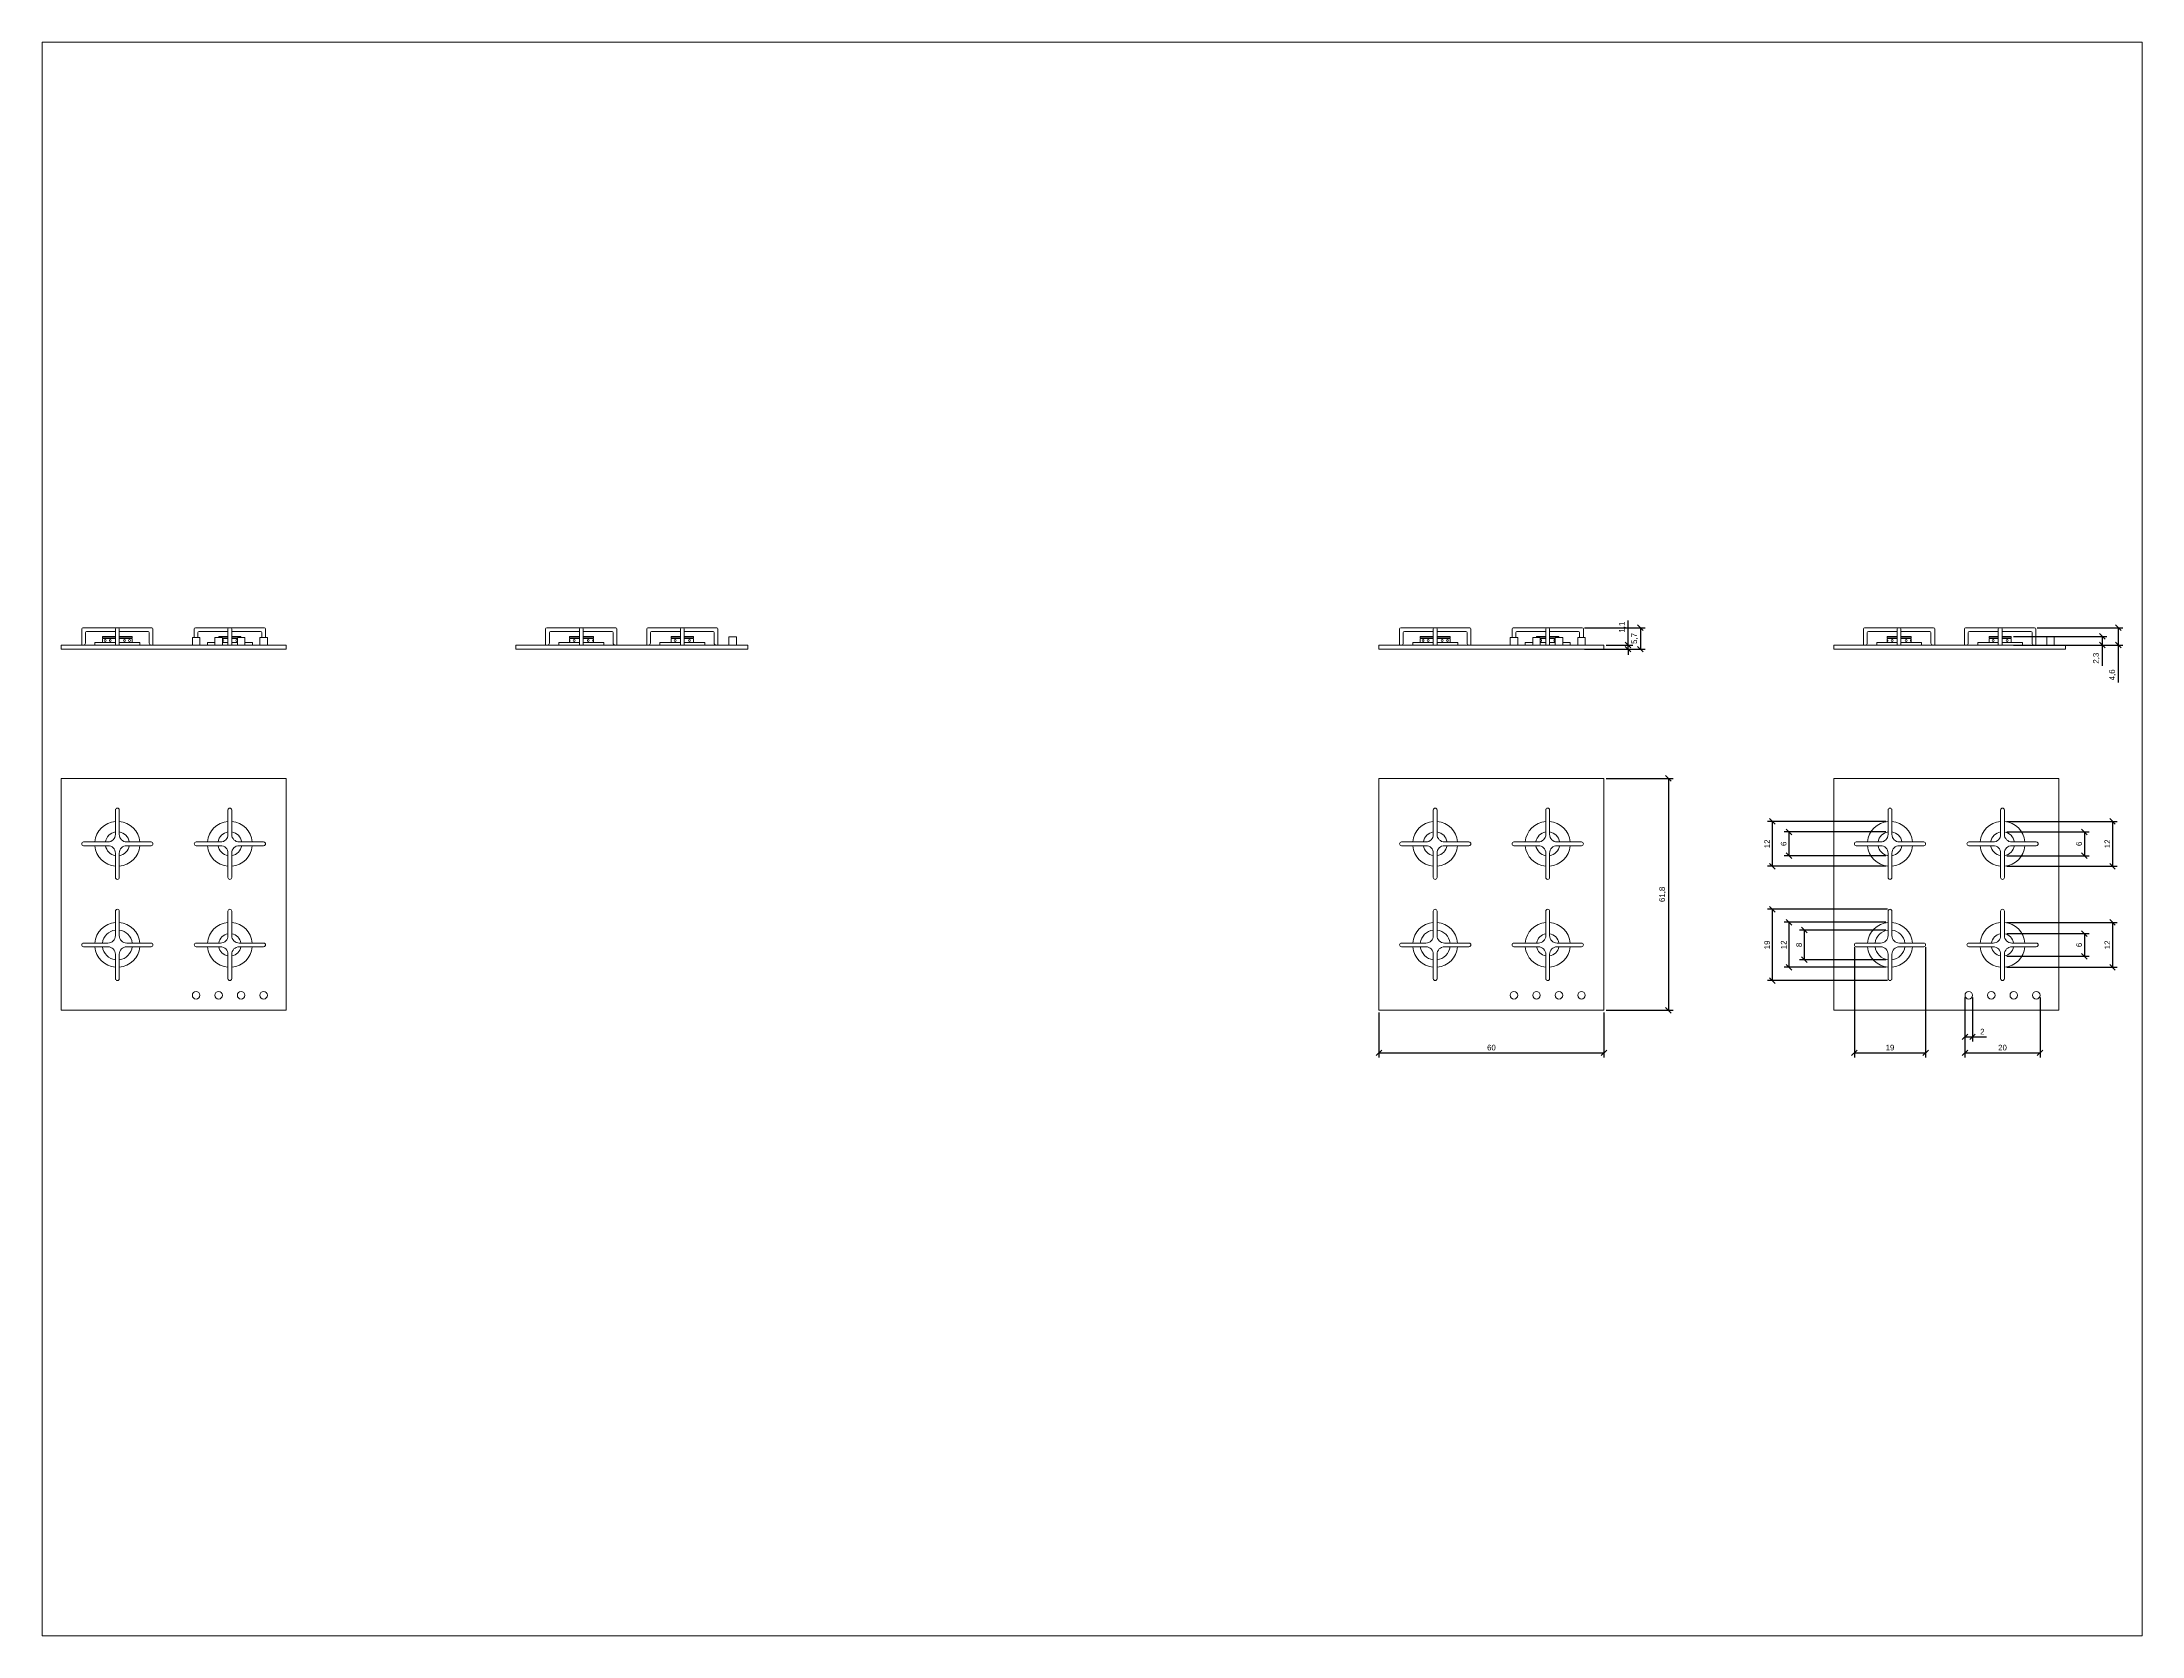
# Paper-space layout 'Layout1' of a CAD drawing. Header units: millimetres. Extents: x 26 to 231, y 20 to 176.
# The model-space entities are those that its viewports show. They can reach past a viewport. Long polylines and large blocks are cut down to what shows.
import ezdxf

# ---------------------------------------------------------------- set-up
doc = ezdxf.new("R2010")
doc.units = ezdxf.units.MM
for name, color, linetype, lineweight in [('L_OGGETTI', 7, 'Continuous', 20), ('L_PIANTA PROSP', 7, 'Continuous', 20), ('L_QUOTE', 7, 'Continuous', 0)]:
    doc.layers.add(name, color=color, linetype=linetype, lineweight=lineweight)
doc.styles.get("Standard").update_dxf_attribs({"font": 'arial.ttf'})
doc.dimstyles.new('ISO-25', dxfattribs={"dimtxt": 2.5, "dimasz": 2.5, "dimexe": 1.25, "dimexo": 0.625, "dimtad": 1, "dimtxsty": 'Standard', "dimcen": 2.5, "dimadec": 0, "dimazin": 0, "dimtfac": 1, "dimtmove": 0, "dimatfit": 3, "dimfxl": 1, "dimarcsym": 0})

# ---------------------------------------------------------------- blocks, each defined once
blk = doc.blocks.new('_Oblique')
at = {"color": 0, "linetype": 'ByBlock', "lineweight": -2}
blk.add_line((-0.5, -0.5), (0.5, 0.5), dxfattribs=at)
blk = doc.blocks.new('*D1')
at = {"layer": 'Defpoints', "color": 0, "transparency": 16777216}
for p in [(3201.45, 1681.83), (3261.45, 1681.83), (3261.45, 1670.49)]:
    blk.add_point(p, dxfattribs=at)
at = {"layer": 'L_QUOTE', "color": 0, "lineweight": -2, "transparency": 16777216}
for p, q in [((3201.45, 1681.21), (3201.45, 1669.24)), ((3261.45, 1681.21), (3261.45, 1669.24)), ((3201.45, 1670.49), (3261.45, 1670.49))]:
    blk.add_line(p, q, dxfattribs=at)
at = {"layer": 'L_QUOTE', "color": 0, "lineweight": -2, "transparency": 16777216, "xscale": 1.5, "yscale": 1.5, "zscale": 1.5, "rotation": 180}
blk.add_blockref('_Oblique', (3201.45, 1670.49), dxfattribs=at)
at = {"layer": 'L_QUOTE', "color": 0, "lineweight": -2, "transparency": 16777216, "xscale": 1.5, "yscale": 1.5, "zscale": 1.5}
blk.add_blockref('_Oblique', (3261.45, 1670.49), dxfattribs=at)
at = {"layer": 'L_QUOTE', "color": 0, "transparency": 16777216, "insert": (3231.45, 1671.88), "char_height": 1.5, "attachment_point": 5}
blk.add_mtext('60', dxfattribs=at)
blk = doc.blocks.new('*D2')
at = {"layer": 'Defpoints', "color": 0, "transparency": 16777216}
for p in [(3261.45, 1743.63), (3261.45, 1681.83), (3278.62, 1681.83)]:
    blk.add_point(p, dxfattribs=at)
at = {"layer": 'L_QUOTE', "color": 0, "lineweight": -2, "transparency": 16777216}
for p, q in [((3262.08, 1743.63), (3279.87, 1743.63)), ((3278.62, 1743.63), (3278.62, 1681.83)), ((3262.08, 1681.83), (3279.87, 1681.83))]:
    blk.add_line(p, q, dxfattribs=at)
at = {"layer": 'L_QUOTE', "color": 0, "lineweight": -2, "transparency": 16777216, "xscale": 1.5, "yscale": 1.5, "zscale": 1.5}
for p, rotation in [((3278.62, 1743.63), 90), ((3278.62, 1681.83), 270)]:
    blk.add_blockref('_Oblique', p, dxfattribs=dict(at, rotation=rotation))
at = {"layer": 'L_QUOTE', "color": 0, "lineweight": 5, "transparency": 16777216, "insert": (3277.09, 1712.73), "char_height": 1.5, "attachment_point": 5, "rotation": 90}
blk.add_mtext('61,8', dxfattribs=at)
blk = doc.blocks.new('*D3')
at = {"layer": 'Defpoints', "color": 0, "transparency": 16777216}
for p in [(3255.65, 1783.78), (3255.65, 1778.08), (3271.18, 1778.08)]:
    blk.add_point(p, dxfattribs=at)
at = {"layer": 'L_QUOTE', "color": 0, "lineweight": -2, "transparency": 16777216}
for p, q in [((3256.28, 1783.78), (3272.43, 1783.78)), ((3271.18, 1783.78), (3271.18, 1778.08)), ((3256.28, 1778.08), (3272.43, 1778.08))]:
    blk.add_line(p, q, dxfattribs=at)
at = {"layer": 'L_QUOTE', "color": 0, "lineweight": -2, "transparency": 16777216, "xscale": 1.5, "yscale": 1.5, "zscale": 1.5}
for p, rotation in [((3271.18, 1783.78), 90), ((3271.18, 1778.08), 270)]:
    blk.add_blockref('_Oblique', p, dxfattribs=dict(at, rotation=rotation))
at = {"layer": 'L_QUOTE', "color": 0, "lineweight": 0, "transparency": 16777216, "insert": (3269.66, 1780.93), "char_height": 1.5, "attachment_point": 5, "rotation": 90}
blk.add_mtext('5,7', dxfattribs=at)
blk = doc.blocks.new('*D4')
at = {"layer": 'Defpoints', "color": 0, "transparency": 16777216}
for p in [(3261.45, 1779.18), (3261.45, 1778.08), (3267.88, 1779.18)]:
    blk.add_point(p, dxfattribs=at)
at = {"layer": 'L_QUOTE', "color": 0, "lineweight": -2, "transparency": 16777216}
for p, q in [((3267.88, 1779.18), (3267.88, 1785.73)), ((3262.08, 1779.18), (3269.13, 1779.18)), ((3262.08, 1778.08), (3269.13, 1778.08)), ((3267.88, 1778.08), (3267.88, 1779.18)), ((3267.88, 1778.08), (3267.88, 1776.58))]:
    blk.add_line(p, q, dxfattribs=at)
at = {"layer": 'L_QUOTE', "color": 0, "lineweight": -2, "transparency": 16777216, "xscale": 1.5, "yscale": 1.5, "zscale": 1.5}
for p, rotation in [((3267.88, 1779.18), 270), ((3267.88, 1778.08), 90)]:
    blk.add_blockref('_Oblique', p, dxfattribs=dict(at, rotation=rotation))
at = {"layer": 'L_QUOTE', "color": 0, "lineweight": 0, "transparency": 16777216, "insert": (3266.35, 1783.95), "char_height": 1.5, "attachment_point": 5, "rotation": 90}
blk.add_mtext('1,1', dxfattribs=at)
blk = doc.blocks.new('*D5')
at = {"layer": 'Defpoints', "color": 0, "transparency": 16777216}
for p in [(3328.21, 1699.26), (3347.21, 1699.26), (3347.21, 1670.49)]:
    blk.add_point(p, dxfattribs=at)
at = {"layer": 'L_QUOTE', "color": 0, "lineweight": -2, "transparency": 16777216}
for p, q in [((3328.21, 1698.64), (3328.21, 1669.24)), ((3347.21, 1698.64), (3347.21, 1669.24)), ((3328.21, 1670.49), (3347.21, 1670.49))]:
    blk.add_line(p, q, dxfattribs=at)
at = {"layer": 'L_QUOTE', "color": 0, "lineweight": -2, "transparency": 16777216, "xscale": 1.5, "yscale": 1.5, "zscale": 1.5, "rotation": 180}
blk.add_blockref('_Oblique', (3328.21, 1670.49), dxfattribs=at)
at = {"layer": 'L_QUOTE', "color": 0, "lineweight": -2, "transparency": 16777216, "xscale": 1.5, "yscale": 1.5, "zscale": 1.5}
blk.add_blockref('_Oblique', (3347.21, 1670.49), dxfattribs=at)
at = {"layer": 'L_QUOTE', "color": 0, "transparency": 16777216, "insert": (3337.71, 1671.88), "char_height": 1.5, "attachment_point": 5}
blk.add_mtext('19', dxfattribs=at)
blk = doc.blocks.new('*D6')
at = {"layer": 'Defpoints', "color": 0, "transparency": 16777216}
for p in [(3337.71, 1708.76), (3306.33, 1689.76), (3337.71, 1689.76)]:
    blk.add_point(p, dxfattribs=at)
at = {"layer": 'L_QUOTE', "color": 0, "lineweight": -2, "transparency": 16777216}
for p, q in [((3337.09, 1708.76), (3305.08, 1708.76)), ((3306.33, 1708.76), (3306.33, 1689.76)), ((3337.09, 1689.76), (3305.08, 1689.76))]:
    blk.add_line(p, q, dxfattribs=at)
at = {"layer": 'L_QUOTE', "color": 0, "lineweight": -2, "transparency": 16777216, "xscale": 1.5, "yscale": 1.5, "zscale": 1.5}
for p, rotation in [((3306.33, 1708.76), 90), ((3306.33, 1689.76), 270)]:
    blk.add_blockref('_Oblique', p, dxfattribs=dict(at, rotation=rotation))
at = {"layer": 'L_QUOTE', "color": 0, "transparency": 16777216, "insert": (3304.94, 1699.26), "char_height": 1.5, "attachment_point": 5, "rotation": 90}
blk.add_mtext('19', dxfattribs=at)
blk = doc.blocks.new('*D7')
at = {"layer": 'Defpoints', "color": 0, "transparency": 16777216}
for p in [(3337.21, 1705.28), (3310.75, 1693.28), (3337.21, 1693.28)]:
    blk.add_point(p, dxfattribs=at)
at = {"layer": 'L_QUOTE', "color": 0, "lineweight": -2, "transparency": 16777216}
for p, q in [((3336.59, 1705.28), (3309.5, 1705.28)), ((3310.75, 1705.28), (3310.75, 1693.28)), ((3336.59, 1693.28), (3309.5, 1693.28))]:
    blk.add_line(p, q, dxfattribs=at)
at = {"layer": 'L_QUOTE', "color": 0, "lineweight": -2, "transparency": 16777216, "xscale": 1.5, "yscale": 1.5, "zscale": 1.5}
for p, rotation in [((3310.75, 1705.28), 90), ((3310.75, 1693.28), 270)]:
    blk.add_blockref('_Oblique', p, dxfattribs=dict(at, rotation=rotation))
at = {"layer": 'L_QUOTE', "color": 0, "transparency": 16777216, "insert": (3309.37, 1699.28), "char_height": 1.5, "attachment_point": 5, "rotation": 90}
blk.add_mtext('12', dxfattribs=at)
blk = doc.blocks.new('*D8')
at = {"layer": 'Defpoints', "color": 0, "transparency": 16777216}
for p in [(3337.21, 1703.23), (3314.87, 1695.29), (3337.21, 1695.29)]:
    blk.add_point(p, dxfattribs=at)
at = {"layer": 'L_QUOTE', "color": 0, "lineweight": -2, "transparency": 16777216}
for p, q in [((3336.59, 1703.23), (3313.62, 1703.23)), ((3314.87, 1703.23), (3314.87, 1695.29)), ((3336.59, 1695.29), (3313.62, 1695.29))]:
    blk.add_line(p, q, dxfattribs=at)
at = {"layer": 'L_QUOTE', "color": 0, "lineweight": -2, "transparency": 16777216, "xscale": 1.5, "yscale": 1.5, "zscale": 1.5}
for p, rotation in [((3314.87, 1703.23), 90), ((3314.87, 1695.29), 270)]:
    blk.add_blockref('_Oblique', p, dxfattribs=dict(at, rotation=rotation))
at = {"layer": 'L_QUOTE', "color": 0, "transparency": 16777216, "insert": (3313.48, 1699.26), "char_height": 1.5, "attachment_point": 5, "rotation": 90}
blk.add_mtext('8', dxfattribs=at)
blk = doc.blocks.new('*D9')
at = {"layer": 'Defpoints', "color": 0, "transparency": 16777216}
for p in [(3357.71, 1685.83), (3377.71, 1685.83), (3377.71, 1670.49)]:
    blk.add_point(p, dxfattribs=at)
at = {"layer": 'L_QUOTE', "color": 0, "lineweight": -2, "transparency": 16777216}
for p, q in [((3357.71, 1685.21), (3357.71, 1669.24)), ((3377.71, 1685.21), (3377.71, 1669.24)), ((3357.71, 1670.49), (3377.71, 1670.49))]:
    blk.add_line(p, q, dxfattribs=at)
at = {"layer": 'L_QUOTE', "color": 0, "lineweight": -2, "transparency": 16777216, "xscale": 1.5, "yscale": 1.5, "zscale": 1.5, "rotation": 180}
blk.add_blockref('_Oblique', (3357.71, 1670.49), dxfattribs=at)
at = {"layer": 'L_QUOTE', "color": 0, "lineweight": -2, "transparency": 16777216, "xscale": 1.5, "yscale": 1.5, "zscale": 1.5}
blk.add_blockref('_Oblique', (3377.71, 1670.49), dxfattribs=at)
at = {"layer": 'L_QUOTE', "color": 0, "transparency": 16777216, "insert": (3367.71, 1671.88), "char_height": 1.5, "attachment_point": 5}
blk.add_mtext('20', dxfattribs=at)
blk = doc.blocks.new('*D10')
at = {"layer": 'Defpoints', "color": 0, "transparency": 16777216}
for p in [(3357.71, 1685.83), (3359.71, 1685.83), (3359.71, 1674.76)]:
    blk.add_point(p, dxfattribs=at)
at = {"layer": 'L_QUOTE', "color": 0, "lineweight": -2, "transparency": 16777216}
for p, q in [((3357.71, 1685.21), (3357.71, 1673.51)), ((3359.71, 1685.21), (3359.71, 1673.51)), ((3357.71, 1674.76), (3359.71, 1674.76)), ((3359.71, 1674.76), (3363.46, 1674.76))]:
    blk.add_line(p, q, dxfattribs=at)
at = {"layer": 'L_QUOTE', "color": 0, "lineweight": -2, "transparency": 16777216, "xscale": 1.5, "yscale": 1.5, "zscale": 1.5, "rotation": 180}
blk.add_blockref('_Oblique', (3357.71, 1674.76), dxfattribs=at)
at = {"layer": 'L_QUOTE', "color": 0, "lineweight": -2, "transparency": 16777216, "xscale": 1.5, "yscale": 1.5, "zscale": 1.5}
blk.add_blockref('_Oblique', (3359.71, 1674.76), dxfattribs=at)
at = {"layer": 'L_QUOTE', "color": 0, "transparency": 16777216, "insert": (3362.34, 1676.14), "char_height": 1.5, "attachment_point": 5}
blk.add_mtext('2', dxfattribs=at)
blk = doc.blocks.new('*D11')
at = {"layer": 'Defpoints', "color": 0, "transparency": 16777216}
for p in [(3368.21, 1705.24), (3368.21, 1693.28), (3397.04, 1693.28)]:
    blk.add_point(p, dxfattribs=at)
at = {"layer": 'L_QUOTE', "color": 0, "lineweight": -2, "transparency": 16777216}
for p, q in [((3368.84, 1705.24), (3398.29, 1705.24)), ((3397.04, 1705.24), (3397.04, 1693.28)), ((3368.84, 1693.28), (3398.29, 1693.28))]:
    blk.add_line(p, q, dxfattribs=at)
at = {"layer": 'L_QUOTE', "color": 0, "lineweight": -2, "transparency": 16777216, "xscale": 1.5, "yscale": 1.5, "zscale": 1.5}
for p, rotation in [((3397.04, 1705.24), 90), ((3397.04, 1693.28), 270)]:
    blk.add_blockref('_Oblique', p, dxfattribs=dict(at, rotation=rotation))
at = {"layer": 'L_QUOTE', "color": 0, "transparency": 16777216, "insert": (3395.66, 1699.26), "char_height": 1.5, "attachment_point": 5, "rotation": 90}
blk.add_mtext('12', dxfattribs=at)
blk = doc.blocks.new('*D12')
at = {"layer": 'Defpoints', "color": 0, "transparency": 16777216}
for p in [(3368.21, 1702.26), (3368.21, 1696.24), (3389.53, 1696.24)]:
    blk.add_point(p, dxfattribs=at)
at = {"layer": 'L_QUOTE', "color": 0, "lineweight": -2, "transparency": 16777216}
for p, q in [((3368.84, 1702.26), (3390.78, 1702.26)), ((3389.53, 1702.26), (3389.53, 1696.24)), ((3368.84, 1696.24), (3390.78, 1696.24))]:
    blk.add_line(p, q, dxfattribs=at)
at = {"layer": 'L_QUOTE', "color": 0, "lineweight": -2, "transparency": 16777216, "xscale": 1.5, "yscale": 1.5, "zscale": 1.5}
for p, rotation in [((3389.53, 1702.26), 90), ((3389.53, 1696.24), 270)]:
    blk.add_blockref('_Oblique', p, dxfattribs=dict(at, rotation=rotation))
at = {"layer": 'L_QUOTE', "color": 0, "transparency": 16777216, "insert": (3388.14, 1699.25), "char_height": 1.5, "attachment_point": 5, "rotation": 90}
blk.add_mtext('6', dxfattribs=at)
blk = doc.blocks.new('*D13')
at = {"layer": 'Defpoints', "color": 0, "transparency": 16777216}
for p in [(3368.21, 1732.18), (3368.21, 1720.22), (3397.04, 1720.22)]:
    blk.add_point(p, dxfattribs=at)
at = {"layer": 'L_QUOTE', "color": 0, "lineweight": -2, "transparency": 16777216}
for p, q in [((3368.84, 1732.18), (3398.29, 1732.18)), ((3397.04, 1732.18), (3397.04, 1720.22)), ((3368.84, 1720.22), (3398.29, 1720.22))]:
    blk.add_line(p, q, dxfattribs=at)
at = {"layer": 'L_QUOTE', "color": 0, "lineweight": -2, "transparency": 16777216, "xscale": 1.5, "yscale": 1.5, "zscale": 1.5}
for p, rotation in [((3397.04, 1732.18), 90), ((3397.04, 1720.22), 270)]:
    blk.add_blockref('_Oblique', p, dxfattribs=dict(at, rotation=rotation))
at = {"layer": 'L_QUOTE', "color": 0, "transparency": 16777216, "insert": (3395.66, 1726.2), "char_height": 1.5, "attachment_point": 5, "rotation": 90}
blk.add_mtext('12', dxfattribs=at)
blk = doc.blocks.new('*D14')
at = {"layer": 'Defpoints', "color": 0, "transparency": 16777216}
for p in [(3368.21, 1729.36), (3368.21, 1723.04), (3389.53, 1723.04)]:
    blk.add_point(p, dxfattribs=at)
at = {"layer": 'L_QUOTE', "color": 0, "lineweight": -2, "transparency": 16777216}
for p, q in [((3368.84, 1729.36), (3390.78, 1729.36)), ((3389.53, 1729.36), (3389.53, 1723.04)), ((3368.84, 1723.04), (3390.78, 1723.04))]:
    blk.add_line(p, q, dxfattribs=at)
at = {"layer": 'L_QUOTE', "color": 0, "lineweight": -2, "transparency": 16777216, "xscale": 1.5, "yscale": 1.5, "zscale": 1.5}
for p, rotation in [((3389.53, 1729.36), 90), ((3389.53, 1723.04), 270)]:
    blk.add_blockref('_Oblique', p, dxfattribs=dict(at, rotation=rotation))
at = {"layer": 'L_QUOTE', "color": 0, "transparency": 16777216, "insert": (3388.14, 1726.2), "char_height": 1.5, "attachment_point": 5, "rotation": 90}
blk.add_mtext('6', dxfattribs=at)
blk = doc.blocks.new('*D15')
at = {"layer": 'Defpoints', "color": 0, "transparency": 16777216}
for p in [(3337.21, 1732.18), (3306.33, 1720.22), (3337.21, 1720.22)]:
    blk.add_point(p, dxfattribs=at)
at = {"layer": 'L_QUOTE', "color": 0, "lineweight": -2, "transparency": 16777216}
for p, q in [((3336.59, 1732.18), (3305.08, 1732.18)), ((3306.33, 1732.18), (3306.33, 1720.22)), ((3336.59, 1720.22), (3305.08, 1720.22))]:
    blk.add_line(p, q, dxfattribs=at)
at = {"layer": 'L_QUOTE', "color": 0, "lineweight": -2, "transparency": 16777216, "xscale": 1.5, "yscale": 1.5, "zscale": 1.5}
for p, rotation in [((3306.33, 1732.18), 90), ((3306.33, 1720.22), 270)]:
    blk.add_blockref('_Oblique', p, dxfattribs=dict(at, rotation=rotation))
at = {"layer": 'L_QUOTE', "color": 0, "transparency": 16777216, "insert": (3304.95, 1726.2), "char_height": 1.5, "attachment_point": 5, "rotation": 90}
blk.add_mtext('12', dxfattribs=at)
blk = doc.blocks.new('*D16')
at = {"layer": 'Defpoints', "color": 0, "transparency": 16777216}
for p in [(3337.21, 1729.36), (3310.75, 1723.04), (3337.21, 1723.04)]:
    blk.add_point(p, dxfattribs=at)
at = {"layer": 'L_QUOTE', "color": 0, "lineweight": -2, "transparency": 16777216}
for p, q in [((3336.59, 1729.36), (3309.5, 1729.36)), ((3310.75, 1729.36), (3310.75, 1723.04)), ((3336.59, 1723.04), (3309.5, 1723.04))]:
    blk.add_line(p, q, dxfattribs=at)
at = {"layer": 'L_QUOTE', "color": 0, "lineweight": -2, "transparency": 16777216, "xscale": 1.5, "yscale": 1.5, "zscale": 1.5}
for p, rotation in [((3310.75, 1729.36), 90), ((3310.75, 1723.04), 270)]:
    blk.add_blockref('_Oblique', p, dxfattribs=dict(at, rotation=rotation))
at = {"layer": 'L_QUOTE', "color": 0, "transparency": 16777216, "insert": (3309.36, 1726.2), "char_height": 1.5, "attachment_point": 5, "rotation": 90}
blk.add_mtext('6', dxfattribs=at)
blk = doc.blocks.new('*D17')
at = {"layer": 'Defpoints', "color": 0, "transparency": 16777216}
for p in [(3376.28, 1783.78), (3376.28, 1779.18), (3398.56, 1779.18)]:
    blk.add_point(p, dxfattribs=at)
at = {"layer": 'L_QUOTE', "color": 0, "lineweight": -2, "transparency": 16777216}
for p, q in [((3376.91, 1783.78), (3399.81, 1783.78)), ((3398.56, 1783.78), (3398.56, 1779.18)), ((3376.91, 1779.18), (3399.81, 1779.18)), ((3398.56, 1779.18), (3398.56, 1769.21))]:
    blk.add_line(p, q, dxfattribs=at)
at = {"layer": 'L_QUOTE', "color": 0, "lineweight": -2, "transparency": 16777216, "xscale": 1.5, "yscale": 1.5, "zscale": 1.5}
for p, rotation in [((3398.56, 1783.78), 90), ((3398.56, 1779.18), 270)]:
    blk.add_blockref('_Oblique', p, dxfattribs=dict(at, rotation=rotation))
at = {"layer": 'L_QUOTE', "color": 0, "transparency": 16777216, "insert": (3397.04, 1771.23), "char_height": 1.5, "attachment_point": 5, "rotation": 90}
blk.add_mtext('4,6', dxfattribs=at)
blk = doc.blocks.new('*D18')
at = {"layer": 'Defpoints', "color": 0, "transparency": 16777216}
for p in [(3370.04, 1781.48), (3370.04, 1779.18), (3394.29, 1779.18)]:
    blk.add_point(p, dxfattribs=at)
at = {"layer": 'L_QUOTE', "color": 0, "lineweight": -2, "transparency": 16777216}
for p, q in [((3370.67, 1781.48), (3395.54, 1781.48)), ((3394.29, 1781.48), (3394.29, 1779.18)), ((3370.67, 1779.18), (3395.54, 1779.18)), ((3394.29, 1779.18), (3394.29, 1773.67))]:
    blk.add_line(p, q, dxfattribs=at)
at = {"layer": 'L_QUOTE', "color": 0, "lineweight": -2, "transparency": 16777216, "xscale": 1.5, "yscale": 1.5, "zscale": 1.5}
for p, rotation in [((3394.29, 1781.48), 90), ((3394.29, 1779.18), 270)]:
    blk.add_blockref('_Oblique', p, dxfattribs=dict(at, rotation=rotation))
at = {"layer": 'L_QUOTE', "color": 0, "transparency": 16777216, "insert": (3392.77, 1775.68), "char_height": 1.5, "attachment_point": 5, "rotation": 90}
blk.add_mtext('2,3', dxfattribs=at)

msp = doc.modelspace()

# ---------------------------------------------------------------- linework, layer by layer
at = {"layer": 'L_OGGETTI'}
for p, q in [((3206.953, 1783.48), (3206.953, 1779.18)), ((3207.253, 1783.78), (3225.653, 1783.78)), ((3207.953, 1782.48), (3207.953, 1779.68)), ((3215.953, 1782.78), (3208.253, 1782.78)), ((3215.953, 1781.48), (3212.485, 1781.48)), ((3212.485, 1781.08), (3212.485, 1781.48)), ((3212.485, 1781.08), (3215.953, 1781.08)), ((3215.953, 1780.88), (3212.485, 1780.88)), ((3212.485, 1780.88), (3212.785, 1780.88)), ((3212.485, 1780.88), (3212.485, 1779.88)), ((3212.785, 1780.88), (3212.785, 1781.08)), ((3215.953, 1783.78), (3216.953, 1783.78)), ((3215.953, 1779.18), (3215.953, 1783.48)), ((3215.953, 1783.48), (3215.953, 1782.78)), ((3216.953, 1783.48), (3216.953, 1779.18)), ((3216.953, 1783.48), (3216.953, 1782.78)), ((3216.953, 1782.78), (3224.653, 1782.78)), ((3216.953, 1781.48), (3220.422, 1781.48)), ((3216.953, 1781.08), (3220.422, 1781.08)), ((3220.422, 1780.88), (3216.953, 1780.88)), ((3220.122, 1780.88), (3220.122, 1781.08)), ((3220.422, 1780.88), (3220.122, 1780.88)), ((3220.422, 1781.08), (3220.422, 1781.48)), ((3220.422, 1780.88), (3220.422, 1779.88)), ((3224.953, 1782.48), (3224.953, 1779.68)), ((3225.953, 1779.18), (3225.953, 1783.48)), ((3238.453, 1781.18), (3236.453, 1781.18)), ((3236.453, 1781.18), (3236.453, 1779.18)), ((3236.953, 1781.18), (3236.953, 1783.48)), ((3237.253, 1783.78), (3255.653, 1783.78)), ((3237.953, 1782.48), (3237.953, 1781.18)), ((3238.253, 1782.78), (3245.953, 1782.78)), ((3238.453, 1779.18), (3238.453, 1781.18)), ((3244.453, 1781.18), (3242.453, 1781.18)), ((3242.453, 1781.18), (3242.453, 1779.18)), ((3245.953, 1781.48), (3243.495, 1781.48)), ((3243.495, 1781.48), (3243.495, 1781.18)), ((3244.453, 1779.18), (3244.453, 1781.18)), ((3244.453, 1781.08), (3245.953, 1781.08)), ((3245.953, 1780.88), (3244.453, 1780.88)), ((3245.953, 1779.18), (3245.953, 1783.48)), ((3245.953, 1783.48), (3245.953, 1782.78)), ((3246.953, 1783.48), (3246.953, 1779.18)), ((3246.953, 1783.48), (3246.953, 1782.78)), ((3246.953, 1782.78), (3254.653, 1782.78)), ((3249.412, 1781.48), (3246.953, 1781.48)), ((3246.953, 1781.08), (3248.453, 1781.08)), ((3248.453, 1780.88), (3246.953, 1780.88)), ((3248.453, 1779.18), (3248.453, 1781.18)), ((3248.453, 1781.18), (3250.453, 1781.18)), ((3249.412, 1781.48), (3249.412, 1781.18)), ((3250.453, 1781.18), (3250.453, 1779.18)), ((3254.453, 1779.18), (3254.453, 1781.18)), ((3254.453, 1781.18), (3256.453, 1781.18)), ((3254.953, 1782.48), (3254.953, 1781.18)), ((3255.953, 1781.18), (3255.953, 1783.48)), ((3256.453, 1781.18), (3256.453, 1779.18)), ((3330.644, 1782.78), (3330.644, 1783.48)), ((3330.644, 1779.18), (3330.644, 1782.78)), ((3330.944, 1783.78), (3349.344, 1783.78)), ((3331.644, 1779.68), (3331.644, 1782.48)), ((3331.944, 1782.78), (3339.644, 1782.78)), ((3336.983, 1781.08), (3336.983, 1781.48)), ((3336.983, 1781.48), (3339.644, 1781.48)), ((3336.983, 1781.08), (3339.644, 1781.08)), ((3336.983, 1779.88), (3336.983, 1780.88)), ((3336.983, 1780.88), (3339.644, 1780.88)), ((3336.983, 1780.88), (3337.283, 1780.88)), ((3337.283, 1780.88), (3337.283, 1781.08)), ((3339.644, 1779.18), (3339.644, 1783.48)), ((3340.644, 1779.18), (3340.644, 1783.48)), ((3340.644, 1782.78), (3348.344, 1782.78)), ((3340.644, 1781.48), (3343.383, 1781.48)), ((3340.644, 1781.08), (3343.383, 1781.08)), ((3340.644, 1780.88), (3343.383, 1780.88)), ((3343.083, 1780.88), (3343.083, 1781.08)), ((3343.383, 1780.88), (3343.083, 1780.88)), ((3343.383, 1781.08), (3343.383, 1781.48)), ((3343.383, 1779.88), (3343.383, 1780.88)), ((3348.644, 1779.68), (3348.644, 1782.48)), ((3349.644, 1780.88), (3349.644, 1783.48)), ((3349.644, 1780.88), (3349.644, 1779.18)), ((3357.584, 1782.78), (3357.584, 1783.48)), ((3357.584, 1779.18), (3357.584, 1782.78)), ((3357.884, 1783.78), (3376.284, 1783.78)), ((3358.584, 1779.68), (3358.584, 1782.48)), ((3358.884, 1782.78), (3366.584, 1782.78)), ((3364.126, 1781.08), (3364.126, 1781.48)), ((3364.126, 1781.48), (3366.584, 1781.48)), ((3364.126, 1781.08), (3366.584, 1781.08)), ((3364.126, 1779.88), (3364.126, 1780.88)), ((3364.126, 1780.88), (3366.584, 1780.88)), ((3364.126, 1780.88), (3364.426, 1780.88)), ((3364.426, 1780.88), (3364.426, 1781.08)), ((3366.584, 1779.18), (3366.584, 1783.48)), ((3367.584, 1779.18), (3367.584, 1783.48)), ((3367.584, 1782.78), (3375.284, 1782.78)), ((3367.584, 1781.48), (3370.042, 1781.48)), ((3367.584, 1781.08), (3370.042, 1781.08)), ((3367.584, 1780.88), (3370.042, 1780.88)), ((3369.742, 1780.88), (3369.742, 1781.08)), ((3370.042, 1780.88), (3369.742, 1780.88)), ((3370.042, 1781.08), (3370.042, 1781.48)), ((3370.042, 1779.88), (3370.042, 1780.88)), ((3375.584, 1779.68), (3375.584, 1782.48)), ((3376.584, 1779.18), (3376.584, 1783.48)), ((3379.514, 1779.18), (3379.514, 1781.33)), ((3379.514, 1781.33), (3381.514, 1781.33)), ((3381.514, 1779.18), (3381.514, 1781.33)), ((3201.453, 1778.08), (3201.453, 1779.18)), ((3201.453, 1779.18), (3261.453, 1779.18)), ((3201.453, 1778.08), (3261.453, 1778.08)), ((3210.453, 1779.88), (3215.953, 1779.88)), ((3210.453, 1779.88), (3210.453, 1779.18)), ((3213.203, 1779.88), (3211.828, 1779.88)), ((3213.203, 1779.88), (3214.578, 1779.88)), ((3216.953, 1779.88), (3222.453, 1779.88)), ((3216.953, 1779.88), (3218.328, 1779.88)), ((3222.453, 1779.88), (3222.453, 1779.18)), ((3242.453, 1779.18), (3238.453, 1779.18)), ((3240.453, 1779.88), (3242.453, 1779.88)), ((3240.453, 1779.88), (3240.453, 1779.18)), ((3242.453, 1779.88), (3241.828, 1779.88)), ((3244.453, 1779.88), (3245.953, 1779.88)), ((3244.453, 1779.88), (3244.578, 1779.88)), ((3246.453, 1779.18), (3244.453, 1779.18)), ((3246.953, 1779.88), (3248.453, 1779.88)), ((3246.953, 1779.88), (3248.328, 1779.88)), ((3250.453, 1779.88), (3252.453, 1779.88)), ((3252.453, 1779.88), (3252.453, 1779.18)), ((3261.453, 1778.08), (3261.453, 1779.18)), ((3322.714, 1778.08), (3322.714, 1779.18)), ((3322.714, 1779.18), (3384.514, 1779.18)), ((3322.714, 1778.08), (3384.514, 1778.08)), ((3330.644, 1779.18), (3331.644, 1779.18)), ((3331.644, 1779.18), (3331.144, 1779.18)), ((3334.165, 1779.88), (3339.644, 1779.88)), ((3334.165, 1779.88), (3334.165, 1779.18)), ((3339.644, 1779.88), (3338.514, 1779.88)), ((3340.644, 1779.88), (3346.123, 1779.88)), ((3340.644, 1779.88), (3341.774, 1779.88)), ((3346.123, 1779.88), (3346.123, 1779.18)), ((3349.644, 1779.18), (3348.644, 1779.18)), ((3348.644, 1779.18), (3349.144, 1779.18)), ((3363.714, 1779.18), (3359.714, 1779.18)), ((3361.105, 1779.88), (3366.584, 1779.88)), ((3361.105, 1779.88), (3361.105, 1779.18)), ((3366.584, 1779.88), (3365.454, 1779.88)), ((3367.714, 1779.18), (3365.714, 1779.18)), ((3367.584, 1779.88), (3373.063, 1779.88)), ((3367.584, 1779.88), (3368.714, 1779.88)), ((3373.063, 1779.88), (3373.063, 1779.18)), ((3384.514, 1778.08), (3384.514, 1779.18)), ((3201.453, 1743.631), (3261.453, 1743.631)), ((3201.453, 1743.631), (3201.453, 1681.831)), ((3261.453, 1743.631), (3261.453, 1681.831)), ((3322.714, 1743.631), (3382.714, 1743.631)), ((3322.714, 1743.631), (3322.714, 1681.831)), ((3382.714, 1743.631), (3382.714, 1681.831)), ((3215.953, 1735.201), (3215.953, 1728.701)), ((3215.953, 1735.201), (3215.953, 1734.701)), ((3216.953, 1729.701), (3216.953, 1735.201)), ((3245.953, 1735.201), (3245.953, 1728.701)), ((3245.953, 1735.201), (3245.953, 1734.701)), ((3246.953, 1729.701), (3246.953, 1735.201)), ((3337.214, 1735.201), (3337.214, 1728.701)), ((3337.214, 1735.201), (3337.214, 1734.701)), ((3338.214, 1729.701), (3338.214, 1735.201)), ((3367.214, 1735.201), (3367.214, 1728.701)), ((3367.214, 1735.201), (3367.214, 1734.701)), ((3368.214, 1729.701), (3368.214, 1735.201)), ((3213.953, 1726.701), (3207.453, 1726.701)), ((3213.953, 1725.701), (3207.453, 1725.701)), ((3216.953, 1729.701), (3216.953, 1728.701)), ((3218.953, 1726.701), (3218.953, 1726.701)), ((3218.953, 1726.701), (3219.953, 1726.701)), ((3218.953, 1725.701), (3219.953, 1725.701)), ((3220.245, 1726.701), (3219.953, 1726.701)), ((3219.953, 1725.701), (3225.453, 1725.701)), ((3219.953, 1725.701), (3219.953, 1725.701)), ((3219.953, 1725.701), (3219.953, 1725.701)), ((3222.245, 1726.701), (3220.245, 1726.701)), ((3222.245, 1726.701), (3223.656, 1726.701)), ((3223.656, 1726.701), (3224.683, 1726.701)), ((3224.169, 1726.701), (3224.169, 1726.701)), ((3224.683, 1726.701), (3225.453, 1726.701)), ((3243.953, 1726.701), (3237.453, 1726.701)), ((3243.953, 1725.701), (3237.453, 1725.701)), ((3246.953, 1729.701), (3246.953, 1728.701)), ((3248.953, 1726.701), (3248.953, 1726.701)), ((3248.953, 1726.701), (3249.953, 1726.701)), ((3248.953, 1725.701), (3249.953, 1725.701)), ((3250.245, 1726.701), (3249.953, 1726.701)), ((3249.953, 1725.701), (3255.453, 1725.701)), ((3249.953, 1725.701), (3249.953, 1725.701)), ((3249.953, 1725.701), (3249.953, 1725.701)), ((3252.245, 1726.701), (3250.245, 1726.701)), ((3252.245, 1726.701), (3253.656, 1726.701)), ((3253.656, 1726.701), (3254.683, 1726.701)), ((3254.169, 1726.701), (3254.169, 1726.701)), ((3254.683, 1726.701), (3255.453, 1726.701)), ((3335.214, 1726.701), (3328.714, 1726.701)), ((3335.214, 1725.701), (3328.714, 1725.701)), ((3338.214, 1729.701), (3338.214, 1728.701)), ((3340.214, 1726.701), (3340.214, 1726.701)), ((3340.214, 1726.701), (3341.214, 1726.701)), ((3340.214, 1725.701), (3341.214, 1725.701)), ((3341.505, 1726.701), (3341.214, 1726.701)), ((3341.214, 1725.701), (3346.714, 1725.701)), ((3341.214, 1725.701), (3341.214, 1725.701)), ((3341.214, 1725.701), (3341.214, 1725.701)), ((3343.505, 1726.701), (3341.505, 1726.701)), ((3343.505, 1726.701), (3344.916, 1726.701)), ((3344.916, 1726.701), (3345.943, 1726.701)), ((3345.43, 1726.701), (3345.43, 1726.701)), ((3345.943, 1726.701), (3346.714, 1726.701)), ((3365.214, 1726.701), (3358.714, 1726.701)), ((3365.214, 1725.701), (3358.714, 1725.701)), ((3368.214, 1729.701), (3368.214, 1728.701)), ((3370.214, 1726.701), (3370.214, 1726.701)), ((3370.214, 1726.701), (3371.214, 1726.701)), ((3370.214, 1725.701), (3371.214, 1725.701)), ((3371.505, 1726.701), (3371.214, 1726.701)), ((3371.214, 1725.701), (3376.714, 1725.701)), ((3371.214, 1725.701), (3371.214, 1725.701)), ((3371.214, 1725.701), (3371.214, 1725.701)), ((3373.505, 1726.701), (3371.505, 1726.701)), ((3373.505, 1726.701), (3374.916, 1726.701)), ((3374.916, 1726.701), (3375.943, 1726.701)), ((3375.43, 1726.701), (3375.43, 1726.701)), ((3375.943, 1726.701), (3376.714, 1726.701)), ((3215.953, 1723.701), (3215.953, 1717.201)), ((3216.953, 1722.701), (3216.953, 1723.664)), ((3216.953, 1723.664), (3216.953, 1723.664)), ((3216.953, 1717.201), (3216.953, 1722.701)), ((3216.953, 1722.701), (3216.953, 1722.701)), ((3216.953, 1722.701), (3216.953, 1722.701)), ((3245.953, 1723.701), (3245.953, 1717.201)), ((3246.953, 1722.701), (3246.953, 1723.664)), ((3246.953, 1723.664), (3246.953, 1723.664)), ((3246.953, 1717.201), (3246.953, 1722.701)), ((3246.953, 1722.701), (3246.953, 1722.701)), ((3246.953, 1722.701), (3246.953, 1722.701)), ((3337.214, 1723.701), (3337.214, 1717.201)), ((3338.214, 1722.701), (3338.214, 1723.664)), ((3338.214, 1723.664), (3338.214, 1723.664)), ((3338.214, 1717.201), (3338.214, 1722.701)), ((3338.214, 1722.701), (3338.214, 1722.701)), ((3338.214, 1722.701), (3338.214, 1722.701)), ((3367.214, 1723.701), (3367.214, 1717.201)), ((3368.214, 1722.701), (3368.214, 1723.664)), ((3368.214, 1723.664), (3368.214, 1723.664)), ((3368.214, 1717.201), (3368.214, 1722.701)), ((3368.214, 1722.701), (3368.214, 1722.701)), ((3368.214, 1722.701), (3368.214, 1722.701)), ((3215.953, 1708.261), (3215.953, 1701.761)), ((3215.953, 1708.261), (3215.953, 1707.761)), ((3216.953, 1702.761), (3216.953, 1708.261)), ((3245.953, 1708.261), (3245.953, 1701.761)), ((3245.953, 1708.261), (3245.953, 1707.761)), ((3246.953, 1702.761), (3246.953, 1708.261)), ((3337.214, 1708.261), (3337.214, 1701.761)), ((3337.214, 1708.261), (3337.214, 1707.761)), ((3338.214, 1702.761), (3338.214, 1708.261)), ((3367.214, 1708.261), (3367.214, 1701.761)), ((3367.214, 1708.261), (3367.214, 1707.761)), ((3368.214, 1702.761), (3368.214, 1708.261)), ((3216.953, 1702.761), (3216.953, 1701.761)), ((3246.953, 1702.761), (3246.953, 1701.761)), ((3338.214, 1702.761), (3338.214, 1701.761)), ((3368.214, 1702.761), (3368.214, 1701.761)), ((3213.953, 1699.761), (3207.453, 1699.761)), ((3213.953, 1698.761), (3207.453, 1698.761)), ((3215.953, 1696.761), (3215.953, 1690.261)), ((3216.953, 1695.761), (3216.953, 1696.724)), ((3216.953, 1696.724), (3216.953, 1696.724)), ((3218.953, 1699.761), (3218.953, 1699.761)), ((3218.953, 1699.761), (3219.953, 1699.761)), ((3218.953, 1698.761), (3219.953, 1698.761)), ((3220.245, 1699.761), (3219.953, 1699.761)), ((3219.953, 1698.761), (3225.453, 1698.761)), ((3219.953, 1698.761), (3219.953, 1698.761)), ((3219.953, 1698.761), (3219.953, 1698.761)), ((3222.245, 1699.761), (3220.245, 1699.761)), ((3222.245, 1699.761), (3223.656, 1699.761)), ((3223.656, 1699.761), (3224.683, 1699.761)), ((3224.169, 1699.761), (3224.169, 1699.761)), ((3224.683, 1699.761), (3225.453, 1699.761)), ((3243.953, 1699.761), (3237.453, 1699.761)), ((3243.953, 1698.761), (3237.453, 1698.761)), ((3245.953, 1696.761), (3245.953, 1690.261)), ((3246.953, 1695.761), (3246.953, 1696.724)), ((3246.953, 1696.724), (3246.953, 1696.724)), ((3248.953, 1699.761), (3248.953, 1699.761)), ((3248.953, 1699.761), (3249.953, 1699.761)), ((3248.953, 1698.761), (3249.953, 1698.761)), ((3250.245, 1699.761), (3249.953, 1699.761)), ((3249.953, 1698.761), (3255.453, 1698.761)), ((3249.953, 1698.761), (3249.953, 1698.761)), ((3249.953, 1698.761), (3249.953, 1698.761)), ((3252.245, 1699.761), (3250.245, 1699.761)), ((3252.245, 1699.761), (3253.656, 1699.761)), ((3253.656, 1699.761), (3254.683, 1699.761)), ((3254.169, 1699.761), (3254.169, 1699.761)), ((3254.683, 1699.761), (3255.453, 1699.761)), ((3335.214, 1699.761), (3328.714, 1699.761)), ((3335.214, 1698.761), (3328.714, 1698.761)), ((3337.214, 1696.761), (3337.214, 1690.261)), ((3338.214, 1695.761), (3338.214, 1696.724)), ((3338.214, 1696.724), (3338.214, 1696.724)), ((3340.214, 1699.761), (3340.214, 1699.761)), ((3340.214, 1699.761), (3341.214, 1699.761)), ((3340.214, 1698.761), (3341.214, 1698.761)), ((3341.505, 1699.761), (3341.214, 1699.761)), ((3341.214, 1698.761), (3346.714, 1698.761)), ((3341.214, 1698.761), (3341.214, 1698.761)), ((3341.214, 1698.761), (3341.214, 1698.761)), ((3343.505, 1699.761), (3341.505, 1699.761)), ((3343.505, 1699.761), (3344.916, 1699.761)), ((3344.916, 1699.761), (3345.943, 1699.761)), ((3345.43, 1699.761), (3345.43, 1699.761)), ((3345.943, 1699.761), (3346.714, 1699.761)), ((3365.214, 1699.761), (3358.714, 1699.761)), ((3365.214, 1698.761), (3358.714, 1698.761)), ((3367.214, 1696.761), (3367.214, 1690.261)), ((3368.214, 1695.761), (3368.214, 1696.724)), ((3368.214, 1696.724), (3368.214, 1696.724)), ((3370.214, 1699.761), (3370.214, 1699.761)), ((3370.214, 1699.761), (3371.214, 1699.761)), ((3370.214, 1698.761), (3371.214, 1698.761)), ((3371.505, 1699.761), (3371.214, 1699.761)), ((3371.214, 1698.761), (3376.714, 1698.761)), ((3371.214, 1698.761), (3371.214, 1698.761)), ((3371.214, 1698.761), (3371.214, 1698.761)), ((3373.505, 1699.761), (3371.505, 1699.761)), ((3373.505, 1699.761), (3374.916, 1699.761)), ((3374.916, 1699.761), (3375.943, 1699.761)), ((3375.43, 1699.761), (3375.43, 1699.761)), ((3375.943, 1699.761), (3376.714, 1699.761)), ((3216.953, 1690.261), (3216.953, 1695.761)), ((3216.953, 1695.761), (3216.953, 1695.761)), ((3216.953, 1695.761), (3216.953, 1695.761)), ((3246.953, 1690.261), (3246.953, 1695.761)), ((3246.953, 1695.761), (3246.953, 1695.761)), ((3246.953, 1695.761), (3246.953, 1695.761)), ((3338.214, 1690.261), (3338.214, 1695.761)), ((3338.214, 1695.761), (3338.214, 1695.761)), ((3338.214, 1695.761), (3338.214, 1695.761)), ((3368.214, 1690.261), (3368.214, 1695.761)), ((3368.214, 1695.761), (3368.214, 1695.761)), ((3368.214, 1695.761), (3368.214, 1695.761)), ((3261.453, 1681.831), (3201.453, 1681.831)), ((3382.714, 1681.831), (3322.714, 1681.831))]:
    msp.add_line(p, q, dxfattribs=at)
for centre, radius in [((3213.203, 1780.38), 0.25), ((3214.578, 1780.38), 0.25), ((3218.328, 1780.38), 0.25), ((3219.703, 1780.38), 0.25), ((3338.264, 1780.38), 0.25), ((3342.024, 1780.38), 0.25), ((3365.204, 1780.38), 0.25), ((3368.964, 1780.38), 0.25), ((3237.453, 1685.831), 1), ((3243.453, 1685.831), 1), ((3249.453, 1685.831), 1), ((3255.453, 1685.831), 1), ((3358.714, 1685.831), 1), ((3364.714, 1685.831), 1), ((3370.714, 1685.831), 1), ((3376.714, 1685.831), 1)]:
    msp.add_circle(centre, radius, dxfattribs=at)
for centre, radius, start, end in [((3207.253, 1783.48), 0.3, 90, 180), ((3208.253, 1782.48), 0.3, 90, 180), ((3216.253, 1783.48), 0.3, 90, 180), ((3216.653, 1783.48), 0.3, 0, 90), ((3224.653, 1782.48), 0.3, 0, 90), ((3225.653, 1783.48), 0.3, 0, 90), ((3237.253, 1783.48), 0.3, 90, 180), ((3238.253, 1782.48), 0.3, 90, 180), ((3244.578, 1780.38), 0.25, 240, 120), ((3246.253, 1783.48), 0.3, 90, 180), ((3246.653, 1783.48), 0.3, 0, 90), ((3248.328, 1780.38), 0.25, 60, 300), ((3254.653, 1782.48), 0.3, 0, 90), ((3255.653, 1783.48), 0.3, 0, 90), ((3330.944, 1783.48), 0.3, 90, 180), ((3331.944, 1782.48), 0.3, 90, 180), ((3336.889, 1780.38), 0.25, 292.16131, 67.83869), ((3339.944, 1783.48), 0.3, 90, 180), ((3340.344, 1783.48), 0.3, 0, 90), ((3343.399, 1780.38), 0.25, 93.53965, 266.46035), ((3348.344, 1782.48), 0.3, 0, 90), ((3349.344, 1783.48), 0.3, 360, 90), ((3357.884, 1783.48), 0.3, 90, 180), ((3358.884, 1782.48), 0.3, 90, 180), ((3366.884, 1783.48), 0.3, 90, 180), ((3367.284, 1783.48), 0.3, 0, 90), ((3375.284, 1782.48), 0.3, 0, 90), ((3376.284, 1783.48), 0.3, 360, 90), ((3207.453, 1779.68), 0.5, 270, 0), ((3225.453, 1779.68), 0.5, 180, 270), ((3331.144, 1779.68), 0.5, 270, 0), ((3349.144, 1779.68), 0.5, 180, 270), ((3358.084, 1779.68), 0.5, 270, 0), ((3376.084, 1779.68), 0.5, 180, 270), ((3216.453, 1726.201), 6, 94.78019, 175.21981), ((3216.453, 1735.201), 0.5, 0, 180), ((3216.453, 1726.201), 6, 4.78019, 85.21981), ((3246.453, 1726.201), 6, 94.78019, 175.21981), ((3246.453, 1735.201), 0.5, 0, 180), ((3246.453, 1726.201), 6, 4.78019, 85.21981), ((3337.714, 1726.201), 6, 94.78019, 175.21981), ((3337.714, 1735.201), 0.5, 0, 180), ((3337.714, 1726.201), 6, 4.78019, 85.21981), ((3367.714, 1726.201), 6, 94.78019, 175.21981), ((3367.714, 1735.201), 0.5, 0, 180), ((3367.714, 1726.201), 6, 4.78019, 85.21981), ((3207.453, 1726.201), 0.5, 90, 270), ((3216.453, 1726.201), 6, 184.78019, 265.21981), ((3216.453, 1726.201), 3.2, 98.9893, 171.0107), ((3216.453, 1726.201), 3.2, 188.9893, 261.0107), ((3213.953, 1728.701), 2, 270, 0), ((3213.953, 1723.701), 2, 0, 90), ((3216.453, 1726.201), 3.2, 8.9893, 81.0107), ((3218.953, 1728.701), 2, 180, 270), ((3218.953, 1723.701), 2, 90, 180), ((3216.453, 1726.201), 6, 274.78019, 355.21981), ((3216.453, 1726.201), 6, 274.78019, 355.21981), ((3216.453, 1726.201), 3.2, 278.9893, 351.0107), ((3225.453, 1726.201), 0.5, 270, 90), ((3237.453, 1726.201), 0.5, 90, 270), ((3246.453, 1726.201), 6, 184.78019, 265.21981), ((3246.453, 1726.201), 3.2, 98.9893, 171.0107), ((3246.453, 1726.201), 3.2, 188.9893, 261.0107), ((3243.953, 1728.701), 2, 270, 0), ((3243.953, 1723.701), 2, 0, 90), ((3246.453, 1726.201), 3.2, 8.9893, 81.0107), ((3248.953, 1728.701), 2, 180, 270), ((3248.953, 1723.701), 2, 90, 180), ((3246.453, 1726.201), 6, 274.78019, 355.21981), ((3246.453, 1726.201), 6, 274.78019, 355.21981), ((3246.453, 1726.201), 3.2, 278.9893, 351.0107), ((3255.453, 1726.201), 0.5, 270, 90), ((3328.714, 1726.201), 0.5, 90, 270), ((3337.714, 1726.201), 6, 184.78019, 265.21981), ((3337.714, 1726.201), 3.2, 98.9893, 171.0107), ((3337.714, 1726.201), 3.2, 188.9893, 261.0107), ((3335.214, 1728.701), 2, 270, 0), ((3335.214, 1723.701), 2, 0, 90), ((3337.714, 1726.201), 3.2, 8.9893, 81.0107), ((3340.214, 1728.701), 2, 180, 270), ((3340.214, 1723.701), 2, 90, 180), ((3337.714, 1726.201), 6, 274.78019, 355.21981), ((3337.714, 1726.201), 6, 274.78019, 355.21981), ((3337.714, 1726.201), 3.2, 278.9893, 351.0107), ((3346.714, 1726.201), 0.5, 270, 90), ((3358.714, 1726.201), 0.5, 90, 270), ((3367.714, 1726.201), 6, 184.78019, 265.21981), ((3367.714, 1726.201), 3.2, 98.9893, 171.0107), ((3367.714, 1726.201), 3.2, 188.9893, 261.0107), ((3365.214, 1728.701), 2, 270, 0), ((3365.214, 1723.701), 2, 0, 90), ((3367.714, 1726.201), 3.2, 8.9893, 81.0107), ((3370.214, 1728.701), 2, 180, 270), ((3370.214, 1723.701), 2, 90, 180), ((3367.714, 1726.201), 6, 274.78019, 355.21981), ((3367.714, 1726.201), 6, 274.78019, 355.21981), ((3367.714, 1726.201), 3.2, 278.9893, 351.0107), ((3376.714, 1726.201), 0.5, 270, 90), ((3216.453, 1717.201), 0.5, 180, 0), ((3246.453, 1717.201), 0.5, 180, 0), ((3337.714, 1717.201), 0.5, 180, 0), ((3367.714, 1717.201), 0.5, 180, 0), ((3216.453, 1708.261), 0.5, 0, 180), ((3246.453, 1708.261), 0.5, 0, 180), ((3337.714, 1708.261), 0.5, 0, 180), ((3367.714, 1708.261), 0.5, 0, 180), ((3216.453, 1699.261), 6, 94.78019, 175.21981), ((3216.453, 1699.261), 6, 94.78019, 175.21981), ((3216.453, 1699.261), 4, 97.18076, 172.81924), ((3216.453, 1699.261), 6, 4.78019, 85.21981), ((3216.453, 1699.261), 6, 4.78019, 85.21981), ((3216.453, 1699.261), 4, 7.18076, 82.81924), ((3246.453, 1699.261), 6, 94.78019, 175.21981), ((3246.453, 1699.261), 6, 94.78019, 175.21981), ((3246.453, 1699.261), 3, 99.59407, 170.40593), ((3246.453, 1699.261), 6, 4.78019, 85.21981), ((3246.453, 1699.261), 3, 9.59407, 80.40593), ((3337.714, 1699.261), 6, 94.78019, 175.21981), ((3337.714, 1699.261), 6, 94.78019, 175.21981), ((3337.714, 1699.261), 4, 97.18076, 172.81924), ((3337.714, 1699.261), 6, 4.78019, 85.21981), ((3337.714, 1699.261), 6, 4.78019, 85.21981), ((3337.714, 1699.261), 4, 7.18076, 82.81924), ((3367.714, 1699.261), 6, 94.78019, 175.21981), ((3367.714, 1699.261), 6, 94.78019, 175.21981), ((3367.714, 1699.261), 3, 99.59407, 170.40593), ((3367.714, 1699.261), 6, 4.78019, 85.21981), ((3367.714, 1699.261), 3, 9.59407, 80.40593), ((3207.453, 1699.261), 0.5, 90, 270), ((3216.453, 1699.261), 6, 184.78019, 265.21981), ((3216.453, 1699.261), 6, 184.78019, 265.21981), ((3216.453, 1699.261), 4, 187.18076, 262.81924), ((3213.953, 1701.761), 2, 270, 0), ((3213.953, 1696.761), 2, 0, 90), ((3218.953, 1701.761), 2, 180, 270), ((3218.953, 1696.761), 2, 90, 180), ((3216.453, 1699.261), 6, 274.78019, 355.21981), ((3216.453, 1699.261), 6, 274.78019, 355.21981), ((3216.453, 1699.261), 4, 277.18076, 352.81924), ((3225.453, 1699.261), 0.5, 270, 90), ((3237.453, 1699.261), 0.5, 90, 270), ((3246.453, 1699.261), 6, 184.78019, 265.21981), ((3246.453, 1699.261), 3, 189.59407, 260.40593), ((3243.953, 1701.761), 2, 270, 0), ((3243.953, 1696.761), 2, 0, 90), ((3248.953, 1701.761), 2, 180, 270), ((3248.953, 1696.761), 2, 90, 180), ((3246.453, 1699.261), 6, 274.78019, 355.21981), ((3246.453, 1699.261), 3, 279.59407, 350.40593), ((3255.453, 1699.261), 0.5, 270, 90), ((3328.714, 1699.261), 0.5, 90, 270), ((3337.714, 1699.261), 6, 184.78019, 265.21981), ((3337.714, 1699.261), 6, 184.78019, 265.21981), ((3337.714, 1699.261), 4, 187.18076, 262.81924), ((3335.214, 1701.761), 2, 270, 0), ((3335.214, 1696.761), 2, 0, 90), ((3340.214, 1701.761), 2, 180, 270), ((3340.214, 1696.761), 2, 90, 180), ((3337.714, 1699.261), 6, 274.78019, 355.21981), ((3337.714, 1699.261), 6, 274.78019, 355.21981), ((3337.714, 1699.261), 4, 277.18076, 352.81924), ((3346.714, 1699.261), 0.5, 270, 90), ((3358.714, 1699.261), 0.5, 90, 270), ((3367.714, 1699.261), 6, 184.78019, 265.21981), ((3367.714, 1699.261), 3, 189.59407, 260.40593), ((3365.214, 1701.761), 2, 270, 0), ((3365.214, 1696.761), 2, 0, 90), ((3370.214, 1701.761), 2, 180, 270), ((3370.214, 1696.761), 2, 90, 180), ((3367.714, 1699.261), 6, 274.78019, 355.21981), ((3367.714, 1699.261), 3, 279.59407, 350.40593), ((3376.714, 1699.261), 0.5, 270, 90), ((3216.453, 1690.261), 0.5, 180, 0), ((3246.453, 1690.261), 0.5, 180, 0), ((3337.714, 1690.261), 0.5, 180, 0), ((3367.714, 1690.261), 0.5, 180, 0)]:
    msp.add_arc(centre, radius, start, end, dxfattribs=at)
at = {"layer": 'L_PIANTA PROSP'}
for p, q in [((2855.58, 1783.48), (2855.58, 1779.18)), ((2855.88, 1783.78), (2874.28, 1783.78)), ((2856.58, 1782.48), (2856.58, 1779.68)), ((2864.58, 1782.78), (2856.88, 1782.78)), ((2864.58, 1781.48), (2861.112, 1781.48)), ((2861.112, 1781.08), (2861.112, 1781.48)), ((2861.112, 1781.08), (2864.58, 1781.08)), ((2864.58, 1780.88), (2861.112, 1780.88)), ((2861.112, 1780.88), (2861.412, 1780.88)), ((2861.112, 1780.88), (2861.112, 1779.88)), ((2861.412, 1780.88), (2861.412, 1781.08)), ((2864.58, 1783.78), (2865.58, 1783.78)), ((2864.58, 1779.18), (2864.58, 1783.48)), ((2864.58, 1783.48), (2864.58, 1782.78)), ((2865.58, 1783.48), (2865.58, 1779.18)), ((2865.58, 1783.48), (2865.58, 1782.78)), ((2865.58, 1782.78), (2873.28, 1782.78)), ((2865.58, 1781.48), (2869.049, 1781.48)), ((2865.58, 1781.08), (2869.049, 1781.08)), ((2869.049, 1780.88), (2865.58, 1780.88)), ((2868.749, 1780.88), (2868.749, 1781.08)), ((2869.049, 1780.88), (2868.749, 1780.88)), ((2869.049, 1781.08), (2869.049, 1781.48)), ((2869.049, 1780.88), (2869.049, 1779.88)), ((2873.58, 1782.48), (2873.58, 1779.68)), ((2874.58, 1779.18), (2874.58, 1783.48)), ((2887.08, 1781.18), (2885.08, 1781.18)), ((2885.08, 1781.18), (2885.08, 1779.18)), ((2885.58, 1781.18), (2885.58, 1783.48)), ((2885.88, 1783.78), (2904.28, 1783.78)), ((2886.58, 1782.48), (2886.58, 1781.18)), ((2886.88, 1782.78), (2894.58, 1782.78)), ((2887.08, 1779.18), (2887.08, 1781.18)), ((2893.08, 1781.18), (2891.08, 1781.18)), ((2891.08, 1781.18), (2891.08, 1779.18)), ((2894.58, 1781.48), (2892.122, 1781.48)), ((2892.122, 1781.48), (2892.122, 1781.18)), ((2893.08, 1779.18), (2893.08, 1781.18)), ((2893.08, 1781.08), (2894.58, 1781.08)), ((2894.58, 1780.88), (2893.08, 1780.88)), ((2894.58, 1779.18), (2894.58, 1783.48)), ((2894.58, 1783.48), (2894.58, 1782.78)), ((2895.58, 1783.48), (2895.58, 1779.18)), ((2895.58, 1783.48), (2895.58, 1782.78)), ((2895.58, 1782.78), (2903.28, 1782.78)), ((2898.038, 1781.48), (2895.58, 1781.48)), ((2895.58, 1781.08), (2897.08, 1781.08)), ((2897.08, 1780.88), (2895.58, 1780.88)), ((2897.08, 1779.18), (2897.08, 1781.18)), ((2897.08, 1781.18), (2899.08, 1781.18)), ((2898.038, 1781.48), (2898.038, 1781.18)), ((2899.08, 1781.18), (2899.08, 1779.18)), ((2903.08, 1779.18), (2903.08, 1781.18)), ((2903.08, 1781.18), (2905.08, 1781.18)), ((2903.58, 1782.48), (2903.58, 1781.18)), ((2904.58, 1781.18), (2904.58, 1783.48)), ((2905.08, 1781.18), (2905.08, 1779.18)), ((2979.271, 1782.78), (2979.271, 1783.48)), ((2979.271, 1779.18), (2979.271, 1782.78)), ((2979.571, 1783.78), (2997.971, 1783.78)), ((2980.271, 1779.68), (2980.271, 1782.48)), ((2980.571, 1782.78), (2988.271, 1782.78)), ((2985.61, 1781.48), (2988.271, 1781.48)), ((2985.61, 1781.08), (2985.61, 1781.48)), ((2985.61, 1781.08), (2988.271, 1781.08)), ((2985.61, 1779.88), (2985.61, 1780.88)), ((2985.61, 1780.88), (2988.271, 1780.88)), ((2985.61, 1780.88), (2985.91, 1780.88)), ((2985.91, 1780.88), (2985.91, 1781.08)), ((2988.271, 1779.18), (2988.271, 1783.48)), ((2989.271, 1779.18), (2989.271, 1783.48)), ((2989.271, 1782.78), (2996.971, 1782.78)), ((2989.271, 1781.48), (2992.01, 1781.48)), ((2989.271, 1781.08), (2992.01, 1781.08)), ((2989.271, 1780.88), (2992.01, 1780.88)), ((2991.71, 1780.88), (2991.71, 1781.08)), ((2992.01, 1780.88), (2991.71, 1780.88)), ((2992.01, 1781.08), (2992.01, 1781.48)), ((2992.01, 1779.88), (2992.01, 1780.88)), ((2997.271, 1779.68), (2997.271, 1782.48)), ((2998.271, 1780.88), (2998.271, 1783.48)), ((2998.271, 1780.88), (2998.271, 1779.18)), ((3006.211, 1782.78), (3006.211, 1783.48)), ((3006.211, 1779.18), (3006.211, 1782.78)), ((3006.511, 1783.78), (3024.911, 1783.78)), ((3007.211, 1779.68), (3007.211, 1782.48)), ((3007.511, 1782.78), (3015.211, 1782.78)), ((3012.753, 1781.48), (3015.211, 1781.48)), ((3012.753, 1781.08), (3012.753, 1781.48)), ((3012.753, 1781.08), (3015.211, 1781.08)), ((3012.753, 1779.88), (3012.753, 1780.88)), ((3012.753, 1780.88), (3015.211, 1780.88)), ((3012.753, 1780.88), (3013.053, 1780.88)), ((3013.053, 1780.88), (3013.053, 1781.08)), ((3015.211, 1779.18), (3015.211, 1783.48)), ((3016.211, 1779.18), (3016.211, 1783.48)), ((3016.211, 1782.78), (3023.911, 1782.78)), ((3016.211, 1781.48), (3018.669, 1781.48)), ((3016.211, 1781.08), (3018.669, 1781.08)), ((3016.211, 1780.88), (3018.669, 1780.88)), ((3018.369, 1780.88), (3018.369, 1781.08)), ((3018.669, 1780.88), (3018.369, 1780.88)), ((3018.669, 1781.08), (3018.669, 1781.48)), ((3018.669, 1779.88), (3018.669, 1780.88)), ((3024.211, 1779.68), (3024.211, 1782.48)), ((3025.211, 1779.18), (3025.211, 1783.48)), ((3028.141, 1779.18), (3028.141, 1781.33)), ((3028.141, 1781.33), (3030.141, 1781.33)), ((3030.141, 1779.18), (3030.141, 1781.33)), ((2850.08, 1778.08), (2850.08, 1779.18)), ((2850.08, 1779.18), (2910.08, 1779.18)), ((2850.08, 1778.08), (2910.08, 1778.08)), ((2859.08, 1779.88), (2864.58, 1779.88)), ((2859.08, 1779.88), (2859.08, 1779.18)), ((2861.83, 1779.88), (2860.455, 1779.88)), ((2861.83, 1779.88), (2863.205, 1779.88)), ((2865.58, 1779.88), (2871.08, 1779.88)), ((2865.58, 1779.88), (2866.955, 1779.88)), ((2871.08, 1779.88), (2871.08, 1779.18)), ((2891.08, 1779.18), (2887.08, 1779.18)), ((2889.08, 1779.88), (2891.08, 1779.88)), ((2889.08, 1779.88), (2889.08, 1779.18)), ((2891.08, 1779.88), (2890.455, 1779.88)), ((2893.08, 1779.88), (2894.58, 1779.88)), ((2893.08, 1779.88), (2893.205, 1779.88)), ((2895.08, 1779.18), (2893.08, 1779.18)), ((2895.58, 1779.88), (2897.08, 1779.88)), ((2895.58, 1779.88), (2896.955, 1779.88)), ((2899.08, 1779.88), (2901.08, 1779.88)), ((2901.08, 1779.88), (2901.08, 1779.18)), ((2910.08, 1778.08), (2910.08, 1779.18)), ((2971.341, 1778.08), (2971.341, 1779.18)), ((2971.341, 1779.18), (3033.141, 1779.18)), ((2971.341, 1778.08), (3033.141, 1778.08)), ((2979.271, 1779.18), (2980.271, 1779.18)), ((2980.271, 1779.18), (2979.771, 1779.18)), ((2982.792, 1779.88), (2988.271, 1779.88)), ((2982.792, 1779.88), (2982.792, 1779.18)), ((2988.271, 1779.88), (2987.141, 1779.88)), ((2989.271, 1779.88), (2994.75, 1779.88)), ((2989.271, 1779.88), (2990.401, 1779.88)), ((2994.75, 1779.88), (2994.75, 1779.18)), ((2998.271, 1779.18), (2997.271, 1779.18)), ((2997.271, 1779.18), (2997.771, 1779.18)), ((3012.341, 1779.18), (3008.341, 1779.18)), ((3009.732, 1779.88), (3015.211, 1779.88)), ((3009.732, 1779.88), (3009.732, 1779.18)), ((3015.211, 1779.88), (3014.081, 1779.88)), ((3016.341, 1779.18), (3014.341, 1779.18)), ((3016.211, 1779.88), (3021.69, 1779.88)), ((3016.211, 1779.88), (3017.341, 1779.88)), ((3021.69, 1779.88), (3021.69, 1779.18)), ((3033.141, 1778.08), (3033.141, 1779.18)), ((2850.08, 1743.631), (2910.08, 1743.631)), ((2850.08, 1743.631), (2850.08, 1681.831)), ((2910.08, 1743.631), (2910.08, 1681.831)), ((2864.58, 1735.201), (2864.58, 1728.701)), ((2864.58, 1735.201), (2864.58, 1734.701)), ((2865.58, 1729.701), (2865.58, 1735.201)), ((2894.58, 1735.201), (2894.58, 1728.701)), ((2894.58, 1735.201), (2894.58, 1734.701)), ((2895.58, 1729.701), (2895.58, 1735.201)), ((2862.58, 1726.701), (2856.08, 1726.701)), ((2862.58, 1725.701), (2856.08, 1725.701)), ((2865.58, 1729.701), (2865.58, 1728.701)), ((2867.58, 1726.701), (2867.58, 1726.701)), ((2867.58, 1726.701), (2868.58, 1726.701)), ((2867.58, 1725.701), (2868.58, 1725.701)), ((2868.872, 1726.701), (2868.58, 1726.701)), ((2868.58, 1725.701), (2874.08, 1725.701)), ((2868.58, 1725.701), (2868.58, 1725.701)), ((2868.58, 1725.701), (2868.58, 1725.701)), ((2870.872, 1726.701), (2868.872, 1726.701)), ((2870.872, 1726.701), (2872.283, 1726.701)), ((2872.283, 1726.701), (2873.309, 1726.701)), ((2872.796, 1726.701), (2872.796, 1726.701)), ((2873.309, 1726.701), (2874.08, 1726.701)), ((2892.58, 1726.701), (2886.08, 1726.701)), ((2892.58, 1725.701), (2886.08, 1725.701)), ((2895.58, 1729.701), (2895.58, 1728.701)), ((2897.58, 1726.701), (2897.58, 1726.701)), ((2897.58, 1726.701), (2898.58, 1726.701)), ((2897.58, 1725.701), (2898.58, 1725.701)), ((2898.872, 1726.701), (2898.58, 1726.701)), ((2898.58, 1725.701), (2904.08, 1725.701)), ((2898.58, 1725.701), (2898.58, 1725.701)), ((2898.58, 1725.701), (2898.58, 1725.701)), ((2900.872, 1726.701), (2898.872, 1726.701)), ((2900.872, 1726.701), (2902.283, 1726.701)), ((2902.283, 1726.701), (2903.309, 1726.701)), ((2902.796, 1726.701), (2902.796, 1726.701)), ((2903.309, 1726.701), (2904.08, 1726.701)), ((2864.58, 1723.701), (2864.58, 1717.201)), ((2865.58, 1722.701), (2865.58, 1723.664)), ((2865.58, 1723.664), (2865.58, 1723.664)), ((2865.58, 1717.201), (2865.58, 1722.701)), ((2865.58, 1722.701), (2865.58, 1722.701)), ((2865.58, 1722.701), (2865.58, 1722.701)), ((2894.58, 1723.701), (2894.58, 1717.201)), ((2895.58, 1722.701), (2895.58, 1723.664)), ((2895.58, 1723.664), (2895.58, 1723.664)), ((2895.58, 1717.201), (2895.58, 1722.701)), ((2895.58, 1722.701), (2895.58, 1722.701)), ((2895.58, 1722.701), (2895.58, 1722.701)), ((2864.58, 1708.261), (2864.58, 1701.761)), ((2864.58, 1708.261), (2864.58, 1707.761)), ((2865.58, 1702.761), (2865.58, 1708.261)), ((2894.58, 1708.261), (2894.58, 1701.761)), ((2894.58, 1708.261), (2894.58, 1707.761)), ((2895.58, 1702.761), (2895.58, 1708.261)), ((2865.58, 1702.761), (2865.58, 1701.761)), ((2895.58, 1702.761), (2895.58, 1701.761)), ((2862.58, 1699.761), (2856.08, 1699.761)), ((2862.58, 1698.761), (2856.08, 1698.761)), ((2864.58, 1696.761), (2864.58, 1690.261)), ((2865.58, 1695.761), (2865.58, 1696.724)), ((2865.58, 1696.724), (2865.58, 1696.724)), ((2867.58, 1699.761), (2867.58, 1699.761)), ((2867.58, 1699.761), (2868.58, 1699.761)), ((2867.58, 1698.761), (2868.58, 1698.761)), ((2868.872, 1699.761), (2868.58, 1699.761)), ((2868.58, 1698.761), (2874.08, 1698.761)), ((2868.58, 1698.761), (2868.58, 1698.761)), ((2868.58, 1698.761), (2868.58, 1698.761)), ((2870.872, 1699.761), (2868.872, 1699.761)), ((2870.872, 1699.761), (2872.283, 1699.761)), ((2872.283, 1699.761), (2873.309, 1699.761)), ((2872.796, 1699.761), (2872.796, 1699.761)), ((2873.309, 1699.761), (2874.08, 1699.761)), ((2892.58, 1699.761), (2886.08, 1699.761)), ((2892.58, 1698.761), (2886.08, 1698.761)), ((2894.58, 1696.761), (2894.58, 1690.261)), ((2895.58, 1695.761), (2895.58, 1696.724)), ((2895.58, 1696.724), (2895.58, 1696.724)), ((2897.58, 1699.761), (2897.58, 1699.761)), ((2897.58, 1699.761), (2898.58, 1699.761)), ((2897.58, 1698.761), (2898.58, 1698.761)), ((2898.872, 1699.761), (2898.58, 1699.761)), ((2898.58, 1698.761), (2904.08, 1698.761)), ((2898.58, 1698.761), (2898.58, 1698.761)), ((2898.58, 1698.761), (2898.58, 1698.761)), ((2900.872, 1699.761), (2898.872, 1699.761)), ((2900.872, 1699.761), (2902.283, 1699.761)), ((2902.283, 1699.761), (2903.309, 1699.761)), ((2902.796, 1699.761), (2902.796, 1699.761)), ((2903.309, 1699.761), (2904.08, 1699.761)), ((2865.58, 1690.261), (2865.58, 1695.761)), ((2865.58, 1695.761), (2865.58, 1695.761)), ((2865.58, 1695.761), (2865.58, 1695.761)), ((2895.58, 1690.261), (2895.58, 1695.761)), ((2895.58, 1695.761), (2895.58, 1695.761)), ((2895.58, 1695.761), (2895.58, 1695.761)), ((2910.08, 1681.831), (2850.08, 1681.831))]:
    msp.add_line(p, q, dxfattribs=at)
for centre, radius in [((2861.83, 1780.38), 0.25), ((2863.205, 1780.38), 0.25), ((2866.955, 1780.38), 0.25), ((2868.33, 1780.38), 0.25), ((2986.891, 1780.38), 0.25), ((2990.651, 1780.38), 0.25), ((3013.831, 1780.38), 0.25), ((3017.591, 1780.38), 0.25), ((2886.08, 1685.831), 1), ((2892.08, 1685.831), 1), ((2898.08, 1685.831), 1), ((2904.08, 1685.831), 1)]:
    msp.add_circle(centre, radius, dxfattribs=at)
for centre, radius, start, end in [((2855.88, 1783.48), 0.3, 90, 180), ((2856.88, 1782.48), 0.3, 90, 180), ((2864.88, 1783.48), 0.3, 90, 180), ((2865.28, 1783.48), 0.3, 0, 90), ((2873.28, 1782.48), 0.3, 0, 90), ((2874.28, 1783.48), 0.3, 0, 90), ((2885.88, 1783.48), 0.3, 90, 180), ((2886.88, 1782.48), 0.3, 90, 180), ((2893.205, 1780.38), 0.25, 240, 120), ((2894.88, 1783.48), 0.3, 90, 180), ((2895.28, 1783.48), 0.3, 0, 90), ((2896.955, 1780.38), 0.25, 60, 300), ((2903.28, 1782.48), 0.3, 0, 90), ((2904.28, 1783.48), 0.3, 0, 90), ((2979.571, 1783.48), 0.3, 90, 180), ((2980.571, 1782.48), 0.3, 90, 180), ((2985.516, 1780.38), 0.25, 292.16131, 67.83869), ((2988.571, 1783.48), 0.3, 90, 180), ((2988.971, 1783.48), 0.3, 0, 90), ((2992.026, 1780.38), 0.25, 93.53965, 266.46035), ((2996.971, 1782.48), 0.3, 0, 90), ((2997.971, 1783.48), 0.3, 360, 90), ((3006.511, 1783.48), 0.3, 90, 180), ((3007.511, 1782.48), 0.3, 90, 180), ((3015.511, 1783.48), 0.3, 90, 180), ((3015.911, 1783.48), 0.3, 0, 90), ((3023.911, 1782.48), 0.3, 0, 90), ((3024.911, 1783.48), 0.3, 360, 90), ((2856.08, 1779.68), 0.5, 270, 0), ((2874.08, 1779.68), 0.5, 180, 270), ((2979.771, 1779.68), 0.5, 270, 0), ((2997.771, 1779.68), 0.5, 180, 270), ((3006.711, 1779.68), 0.5, 270, 0), ((3024.711, 1779.68), 0.5, 180, 270), ((2865.08, 1726.201), 6, 94.78019, 175.21981), ((2865.08, 1735.201), 0.5, 0, 180), ((2865.08, 1726.201), 6, 4.78019, 85.21981), ((2895.08, 1726.201), 6, 94.78019, 175.21981), ((2895.08, 1735.201), 0.5, 0, 180), ((2895.08, 1726.201), 6, 4.78019, 85.21981), ((2856.08, 1726.201), 0.5, 90, 270), ((2865.08, 1726.201), 6, 184.78019, 265.21981), ((2865.08, 1726.201), 3.2, 98.9893, 171.0107), ((2865.08, 1726.201), 3.2, 188.9893, 261.0107), ((2862.58, 1728.701), 2, 270, 0), ((2862.58, 1723.701), 2, 0, 90), ((2865.08, 1726.201), 3.2, 8.9893, 81.0107), ((2867.58, 1728.701), 2, 180, 270), ((2867.58, 1723.701), 2, 90, 180), ((2865.08, 1726.201), 6, 274.78019, 355.21981), ((2865.08, 1726.201), 6, 274.78019, 355.21981), ((2865.08, 1726.201), 3.2, 278.9893, 351.0107), ((2874.08, 1726.201), 0.5, 270, 90), ((2886.08, 1726.201), 0.5, 90, 270), ((2895.08, 1726.201), 6, 184.78019, 265.21981), ((2895.08, 1726.201), 3.2, 98.9893, 171.0107), ((2895.08, 1726.201), 3.2, 188.9893, 261.0107), ((2892.58, 1728.701), 2, 270, 0), ((2892.58, 1723.701), 2, 0, 90), ((2895.08, 1726.201), 3.2, 8.9893, 81.0107), ((2897.58, 1728.701), 2, 180, 270), ((2897.58, 1723.701), 2, 90, 180), ((2895.08, 1726.201), 6, 274.78019, 355.21981), ((2895.08, 1726.201), 6, 274.78019, 355.21981), ((2895.08, 1726.201), 3.2, 278.9893, 351.0107), ((2904.08, 1726.201), 0.5, 270, 90), ((2865.08, 1717.201), 0.5, 180, 0), ((2895.08, 1717.201), 0.5, 180, 0), ((2865.08, 1708.261), 0.5, 0, 180), ((2895.08, 1708.261), 0.5, 0, 180), ((2865.08, 1699.261), 6, 94.78019, 175.21981), ((2865.08, 1699.261), 6, 94.78019, 175.21981), ((2865.08, 1699.261), 4, 97.18076, 172.81924), ((2865.08, 1699.261), 6, 4.78019, 85.21981), ((2865.08, 1699.261), 6, 4.78019, 85.21981), ((2865.08, 1699.261), 4, 7.18076, 82.81924), ((2895.08, 1699.261), 6, 94.78019, 175.21981), ((2895.08, 1699.261), 6, 94.78019, 175.21981), ((2895.08, 1699.261), 3, 99.59407, 170.40593), ((2895.08, 1699.261), 6, 4.78019, 85.21981), ((2895.08, 1699.261), 3, 9.59407, 80.40593), ((2856.08, 1699.261), 0.5, 90, 270), ((2865.08, 1699.261), 6, 184.78019, 265.21981), ((2865.08, 1699.261), 6, 184.78019, 265.21981), ((2865.08, 1699.261), 4, 187.18076, 262.81924), ((2862.58, 1701.761), 2, 270, 0), ((2862.58, 1696.761), 2, 0, 90), ((2867.58, 1701.761), 2, 180, 270), ((2867.58, 1696.761), 2, 90, 180), ((2865.08, 1699.261), 6, 274.78019, 355.21981), ((2865.08, 1699.261), 6, 274.78019, 355.21981), ((2865.08, 1699.261), 4, 277.18076, 352.81924), ((2874.08, 1699.261), 0.5, 270, 90), ((2886.08, 1699.261), 0.5, 90, 270), ((2895.08, 1699.261), 6, 184.78019, 265.21981), ((2895.08, 1699.261), 3, 189.59407, 260.40593), ((2892.58, 1701.761), 2, 270, 0), ((2892.58, 1696.761), 2, 0, 90), ((2897.58, 1701.761), 2, 180, 270), ((2897.58, 1696.761), 2, 90, 180), ((2895.08, 1699.261), 6, 274.78019, 355.21981), ((2895.08, 1699.261), 3, 279.59407, 350.40593), ((2904.08, 1699.261), 0.5, 270, 90), ((2865.08, 1690.261), 0.5, 180, 0), ((2895.08, 1690.261), 0.5, 180, 0)]:
    msp.add_arc(centre, radius, start, end, dxfattribs=at)

# ---------------------------------------------------------------- dimensions: what is measured, and where the dimension line sits
at = {"layer": 'L_QUOTE', "lineweight": 0}
dim = msp.add_linear_dim(base=(3271.178, 1778.08), p1=(3255.653, 1783.78), p2=(3255.653, 1778.08), angle=90, dimstyle='ISO-25', override={"dimtxt": 1.5, "dimasz": 1.5, "dimblk1": 'Oblique', "dimblk2": 'Oblique', "dimsah": 1}, dxfattribs=at)
dim.commit()
dim.dimension.update_dxf_attribs({"geometry": '*D3', "text_midpoint": (3271.178, 1780.93), "dimtype": 160})
dim = msp.add_linear_dim(base=(3267.879, 1779.18), p1=(3261.453, 1778.08), p2=(3261.453, 1779.18), angle=90, dimstyle='ISO-25', override={"dimtxt": 1.5, "dimasz": 1.5, "dimblk1": 'Oblique', "dimblk2": 'Oblique', "dimsah": 1}, dxfattribs=at)
dim.commit()
dim.dimension.update_dxf_attribs({"geometry": '*D4', "text_midpoint": (3266.353, 1783.955)})
at = {"layer": 'L_QUOTE'}
for base, p1, p2, picture, middle in [((3394.292, 1779.18), (3370.042, 1781.48), (3370.042, 1779.18), '*D18', (3392.766, 1775.676)), ((3306.327, 1689.761), (3337.714, 1708.761), (3337.714, 1689.761), '*D6', (3304.936, 1699.261)), ((3310.749, 1693.282), (3337.214, 1705.282), (3337.214, 1693.282), '*D7', (3309.371, 1699.282))]:
    dim = msp.add_linear_dim(base=base, p1=p1, p2=p2, angle=90, dimstyle='ISO-25', override={"dimtxt": 1.5, "dimasz": 1.5, "dimblk1": 'Oblique', "dimblk2": 'Oblique', "dimsah": 1}, dxfattribs=at)
    dim.commit()
    dim.dimension.update_dxf_attribs({"geometry": picture, "text_midpoint": middle})
dim = msp.add_linear_dim(base=(3398.563, 1779.18), p1=(3376.284, 1783.78), p2=(3376.284, 1779.18), angle=90, dimstyle='ISO-25', override={"dimtxt": 1.5, "dimasz": 1.5, "dimblk1": 'Oblique', "dimblk2": 'Oblique', "dimsah": 1}, dxfattribs=at)
dim.commit()
dim.dimension.update_dxf_attribs({"geometry": '*D17', "text_midpoint": (3398.563, 1771.229), "dimtype": 160})
at = {"layer": 'L_QUOTE', "lineweight": 5}
dim = msp.add_linear_dim(base=(3278.618, 1681.831), p1=(3261.453, 1743.631), p2=(3261.453, 1681.831), angle=90, dimstyle='ISO-25', override={"dimtxt": 1.5, "dimasz": 1.5, "dimblk1": 'Oblique', "dimblk2": 'Oblique', "dimsah": 1}, dxfattribs=at)
dim.commit()
dim.dimension.update_dxf_attribs({"geometry": '*D2', "text_midpoint": (3277.091, 1712.731)})
at = {"layer": 'L_QUOTE'}
for base, p1, p2, text, picture, middle in [((3306.327, 1720.222), (3337.214, 1732.18), (3337.214, 1720.222), '12', '*D15', (3304.949, 1726.201)), ((3397.038, 1720.222), (3368.214, 1732.18), (3368.214, 1720.222), '12', '*D13', (3395.66, 1726.201)), ((3310.749, 1723.041), (3337.214, 1729.362), (3337.214, 1723.041), '6', '*D16', (3309.358, 1726.201)), ((3389.533, 1723.041), (3368.214, 1729.362), (3368.214, 1723.041), '6', '*D14', (3388.142, 1726.201)), ((3397.038, 1693.282), (3368.214, 1705.24), (3368.214, 1693.282), '12', '*D11', (3395.66, 1699.261)), ((3389.533, 1696.243), (3368.214, 1702.261), (3368.214, 1696.243), '6', '*D12', (3388.142, 1699.252))]:
    dim = msp.add_linear_dim(base=base, p1=p1, p2=p2, angle=90, text=text, dimstyle='ISO-25', override={"dimtxt": 1.5, "dimasz": 1.5, "dimblk1": 'Oblique', "dimblk2": 'Oblique', "dimsah": 1}, dxfattribs=at)
    dim.commit()
    dim.dimension.update_dxf_attribs({"geometry": picture, "text_midpoint": middle})
dim = msp.add_linear_dim(base=(3314.868, 1695.293), p1=(3337.214, 1703.23), p2=(3337.214, 1695.293), angle=90, text='8', dimstyle='ISO-25', override={"dimtxt": 1.5, "dimasz": 1.5, "dimblk1": 'Oblique', "dimblk2": 'Oblique', "dimsah": 1}, dxfattribs=at)
dim.commit()
dim.dimension.update_dxf_attribs({"geometry": '*D8', "text_midpoint": (3314.868, 1699.261), "dimtype": 160})
for base, p1, p2, picture, middle in [((3347.214, 1670.488), (3328.214, 1699.261), (3347.214, 1699.261), '*D5', (3337.714, 1671.879)), ((3377.714, 1670.488), (3357.714, 1685.831), (3377.714, 1685.831), '*D9', (3367.714, 1671.879)), ((3359.714, 1674.757), (3357.714, 1685.831), (3359.714, 1685.831), '*D10', (3362.336, 1676.135)), ((3261.453, 1670.488), (3201.453, 1681.831), (3261.453, 1681.831), '*D1', (3231.453, 1671.879))]:
    dim = msp.add_linear_dim(base=base, p1=p1, p2=p2, dimstyle='ISO-25', override={"dimtxt": 1.5, "dimasz": 1.5, "dimblk1": 'Oblique', "dimblk2": 'Oblique', "dimsah": 1}, dxfattribs=at)
    dim.commit()
    dim.dimension.update_dxf_attribs({"geometry": picture, "text_midpoint": middle})

psp = doc.layouts.get("Layout1")

# ---------------------------------------------------------------- viewports
at = {"layer": '0'}
psp.add_viewport(center=(128.5, 97.5), size=(205.6, 156), view_center_point=(3124.947, 1727.484), view_height=424.83653, dxfattribs=at)

doc.saveas('drawing.dxf')
